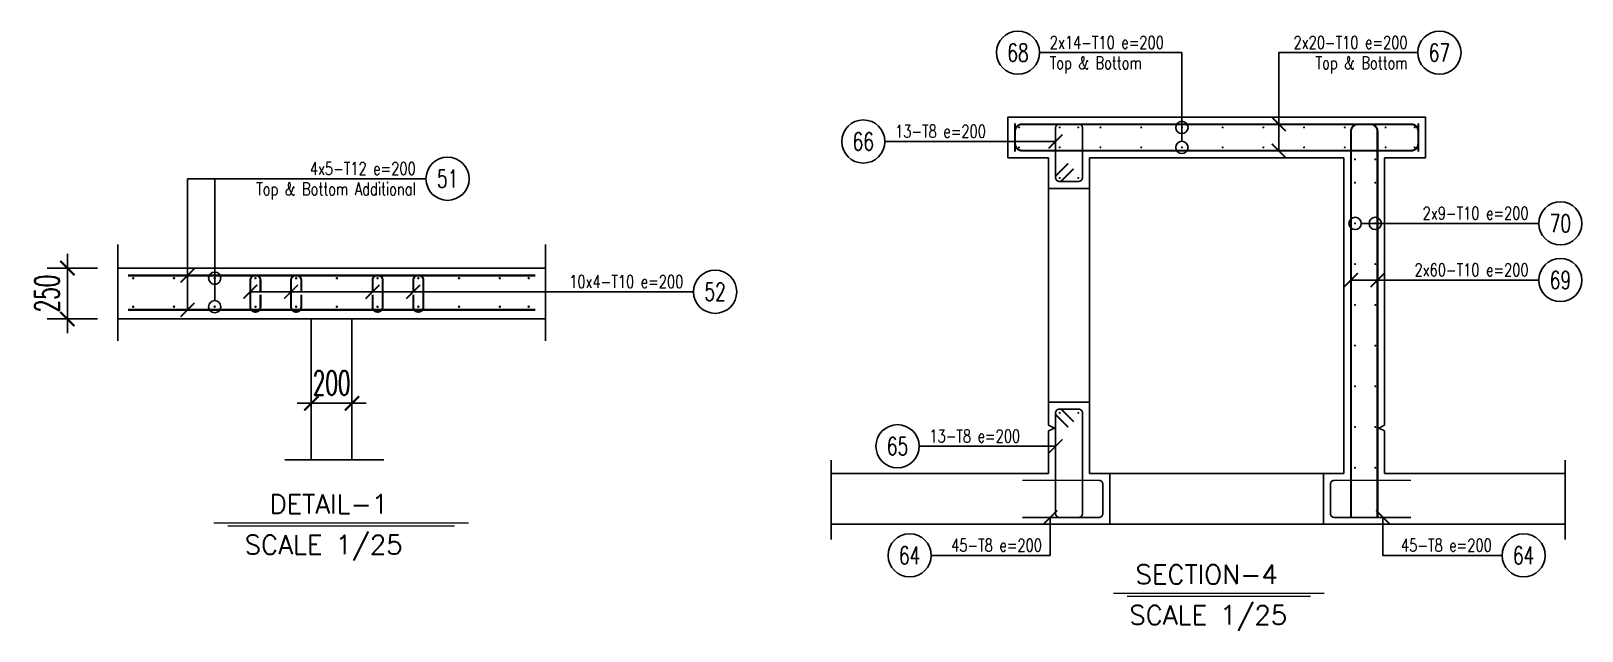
# Model space of a CAD drawing. Extents: x 2556046 to 2673391, y -921360 to -863964.
# Drawn here: x 2593814 to 2601431, y -921360 to -918413 of the extents above; entities that cross this region are included whole.
import ezdxf
from ezdxf.enums import TextEntityAlignment as Align

# ---------------------------------------------------------------- set-up
doc = ezdxf.new("R2010")
doc.units = 0
doc.header["$LTSCALE"] = 500
doc.header["$PDMODE"] = 98
doc.header["$PDSIZE"] = -0.01
doc.layers.add('EN05 - Text', color=4, linetype='Continuous', lineweight=20)
doc.layers.add('goe-cotes', color=115, linetype='Continuous', lineweight=13)
for name, color, linetype in [('S-ASSOCIATETEXT', 7, 'Continuous'), ('S-RBAR-HA10', 11, 'Continuous'), ('S-RBAR-HA12', 151, 'Continuous'), ('S-RBAR-HA8', 40, 'Continuous'), ('S-RDIMO', 2, 'Continuous'), ('S-SIMPLETEXT', 7, 'Continuous')]:
    doc.layers.add(name, color=color, linetype=linetype)
doc.styles.add('goe-romans', font='ROMANS.shx', dxfattribs={"width": 0.6})
doc.styles.add('ROMANS', font='romans.shx')
doc.dimstyles.new('goe-50e', dxfattribs={"dimscale": 10, "dimtxt": 12, "dimasz": 7, "dimexe": 10, "dimexo": 10, "dimgap": 4, "dimtad": 1, "dimdec": 1, "dimdsep": 46, "dimtxsty": 'goe-romans', "dimblk": 'ARCHTICK', "dimcen": 4, "dimdle": 5, "dimclrt": 256, "dimazin": 0, "dimtfac": 1, "dimtdec": 1, "dimtix": 1, "dimtmove": 2, "dimatfit": 3, "dimldrblk": 'ARCHTICK', "dimfxl": 5, "dimtfillclr": 256, "dimtolj": 1, "dimarcsym": 0})

msp = doc.modelspace()

# ---------------------------------------------------------------- texts
at = {"layer": 'EN05 - Text', "color": 4, "linetype": 'Continuous', "lineweight": 0, "ltscale": 100, "style": 'ROMANS'}
for s, p in [('DETAIL-1', (2594984.79, -920783.34)), ('SCALE 1/25', (2594863.23, -920983.12)), ('SECTION-4', (2599238.19, -921128.63)), ('SCALE 1/25', (2599207.59, -921328.41))]:
    msp.add_text(s, height=93.75, dxfattribs=at).set_placement(p)

# ---------------------------------------------------------------- blocks, each defined once
blk = doc.blocks.new('cadf_04')
at = {"const_width": 0.32}
blk.add_lwpolyline([(1.36, 1.36), (-1.36, -1.36)], dxfattribs=at)
blk = doc.blocks.new('cadf_05')
at = {"color": 140}
blk.add_circle((0, 0), 4.24, dxfattribs=at)
at = {"color": 140, "style": 'ROMANS', "width": 0.75}
for tag, p in [('$COM1', (-8.24, 2.03)), ('$COM2', (-8.24, -4.24))]:
    blk.add_attdef(tag, text='', height=2.5, dxfattribs=at).set_placement(p, align=Align.BOTTOM_RIGHT)
at = {"color": 140, "style": 'ROMANS', "width": 0.7}
blk.add_attdef('$NUM', text='', height=3.5, dxfattribs=at).set_placement((0, 0), align=Align.MIDDLE)
blk = doc.blocks.new('_ArchTick')
at = {"color": 0, "linetype": 'ByBlock', "const_width": 0.15}
blk.add_lwpolyline([(-0.5, -0.5), (0.5, 0.5)], dxfattribs=at)
blk = doc.blocks.new('*D195')
at = {"layer": 'Defpoints', "color": 0, "transparency": 16777216}
for p in [(2594240.2, -919577.5), (2593992.5, -919827.5), (2594240.2, -919827.5)]:
    blk.add_point(p, dxfattribs=at)
at = {"layer": 'goe-cotes', "color": 0, "lineweight": -2, "transparency": 16777216}
for p, q in [((2593992.5, -919577.5), (2593992.5, -919507.5)), ((2594140.2, -919577.5), (2593892.5, -919577.5)), ((2593992.5, -919577.5), (2593992.5, -919827.5)), ((2594140.2, -919827.5), (2593892.5, -919827.5)), ((2593992.5, -919827.5), (2593992.5, -919897.5))]:
    blk.add_line(p, q, dxfattribs=at)
at = {"layer": 'goe-cotes', "color": 0, "lineweight": -2, "transparency": 16777216, "xscale": 70, "yscale": 70, "zscale": 70}
for p, rotation in [((2593992.5, -919577.5), 270), ((2593992.5, -919827.5), 90)]:
    blk.add_blockref('_ArchTick', p, dxfattribs=dict(at, rotation=rotation))
at = {"layer": 'goe-cotes', "transparency": 16777216, "insert": (2593892.5, -919702.5), "char_height": 120, "attachment_point": 5, "rotation": 90, "style": 'goe-romans'}
blk.add_mtext('\\A1;250', dxfattribs=at)
blk = doc.blocks.new('*D196')
at = {"layer": 'Defpoints', "color": 0, "transparency": 16777216}
for p in [(2595190.2, -920309.9), (2595390.2, -920241.5), (2595390.2, -920309.9)]:
    blk.add_point(p, dxfattribs=at)
at = {"layer": 'goe-cotes', "color": 0, "lineweight": -2, "transparency": 16777216}
for p, q in [((2595190.2, -920209.9), (2595190.2, -920141.5)), ((2595390.2, -920209.9), (2595390.2, -920141.5)), ((2595190.2, -920241.5), (2595120.2, -920241.5)), ((2595190.2, -920241.5), (2595390.2, -920241.5)), ((2595390.2, -920241.5), (2595460.2, -920241.5))]:
    blk.add_line(p, q, dxfattribs=at)
at = {"layer": 'goe-cotes', "color": 0, "lineweight": -2, "transparency": 16777216, "xscale": 70, "yscale": 70, "zscale": 70}
blk.add_blockref('_ArchTick', (2595190.2, -920241.5), dxfattribs=at)
at = {"layer": 'goe-cotes', "color": 0, "lineweight": -2, "transparency": 16777216, "xscale": 70, "yscale": 70, "zscale": 70, "rotation": 180}
blk.add_blockref('_ArchTick', (2595390.2, -920241.5), dxfattribs=at)
at = {"layer": 'goe-cotes', "transparency": 16777216, "insert": (2595290.2, -920141.5), "char_height": 120, "attachment_point": 5, "style": 'goe-romans'}
blk.add_mtext('\\A1;200', dxfattribs=at)
blk = doc.blocks.new('cadf_09')
at = {"color": 10}
blk.add_circle((0, 0), 4.24, dxfattribs=at)
at = {"color": 10, "style": 'ROMANS', "width": 0.75}
for p in [(8.24, 1.59), (8.24, -4.73)]:
    blk.add_attdef('$COM', text='', height=2.5, dxfattribs=at).set_placement(p, align=Align.BOTTOM_LEFT)
at = {"color": 10, "style": 'ROMANS', "width": 0.7}
blk.add_attdef('$REP', text='', height=3.5, dxfattribs=at).set_placement((0, 0), align=Align.MIDDLE)

# ---------------------------------------------------------------- dimensions: what is measured, and where the dimension line sits
at = {"layer": 'goe-cotes'}
dim = msp.add_linear_dim(base=(2593992.55, -919827.51), p1=(2594240.16, -919577.51), p2=(2594240.16, -919827.51), angle=90, dimstyle='goe-50e', dxfattribs=at)
dim.commit()
dim.dimension.update_dxf_attribs({"geometry": '*D195', "text_midpoint": (2593892.55, -919702.51)})
dim = msp.add_linear_dim(base=(2595390.16, -920241.54), p1=(2595190.16, -920309.9), p2=(2595390.16, -920309.9), dimstyle='goe-50e', dxfattribs=at)
dim.commit()
dim.dimension.update_dxf_attribs({"geometry": '*D196', "text_midpoint": (2595290.16, -920141.54)})

# ---------------------------------------------------------------- linework, layer by layer
at = {"layer": 'EN05 - Text', "color": 7, "linetype": 'Continuous', "lineweight": 0, "ltscale": 100}
for p, q in [((2595962.13, -920830.42), (2594711.95, -920830.42)), ((2600165.57, -921175.72), (2599130.13, -921175.72))]:
    msp.add_line(p, q, dxfattribs=at)
at = {"layer": 'EN05 - Text', "color": 3, "linetype": 'Continuous', "lineweight": 0, "ltscale": 100}
for p, q in [((2595894.3, -920845.42), (2594779.78, -920845.42)), ((2600097.75, -921190.72), (2599197.96, -921190.72))]:
    msp.add_line(p, q, dxfattribs=at)
at = {"layer": 'S-RBAR-HA10', "const_width": 10}
for points in [[(2598646.76, -918865.93), (2598646.76, -918965.93, 0.4142136), (2598681.76, -919000.93), (2600591.76, -919000.93, 0.4142136), (2600626.76, -918965.93), (2600626.76, -918865.93)], [(2598646.76, -919005.93), (2598646.76, -918905.93, -0.4142136), (2598681.76, -918870.93), (2600591.76, -918870.93, -0.4142136), (2600626.76, -918905.93), (2600626.76, -919005.93)], [(2600426.76, -920805.93), (2600426.76, -918905.93, 0.4142136), (2600391.76, -918870.93), (2600241.76, -918870.93)], [(2600296.76, -920805.93), (2600296.76, -918905.93, -0.4142136), (2600331.76, -918870.93), (2600481.76, -918870.93)], [(2594940.93, -919707.51), (2594940.93, -919767.51, -1), (2594890.93, -919767.51), (2594890.93, -919637.51, -1), (2594940.93, -919637.51), (2594940.93, -919697.51)], [(2595140.93, -919707.51), (2595140.93, -919767.51, -1), (2595090.93, -919767.51), (2595090.93, -919637.51, -1), (2595140.93, -919637.51), (2595140.93, -919697.51)], [(2595491.08, -919707.51), (2595491.08, -919767.51, 1), (2595541.08, -919767.51), (2595541.08, -919637.51, 1), (2595491.08, -919637.51), (2595491.08, -919697.51)], [(2595691.08, -919707.51), (2595691.08, -919767.51, 1), (2595741.08, -919767.51), (2595741.08, -919637.51, 1), (2595691.08, -919637.51), (2595691.08, -919697.51)]]:
    msp.add_lwpolyline(points, format="xyb", dxfattribs=at)
at = {"layer": 'S-RBAR-HA10', "const_width": 5}
for points in [[(2598663.7, -918886.88, -1), (2598668.7, -918886.88, -1)], [(2598863.7, -918886.88, -1), (2598868.7, -918886.88, -1)], [(2598959.83, -918886.94, 1), (2598954.83, -918886.94, 1)], [(2599063.7, -918886.88, -1), (2599068.7, -918886.88, -1)], [(2599263.7, -918886.88, -1), (2599268.7, -918886.88, -1)], [(2599463.7, -918886.88, -1), (2599468.7, -918886.88, -1)], [(2599663.7, -918886.88, -1), (2599668.7, -918886.88, -1)], [(2599863.7, -918886.88, -1), (2599868.7, -918886.88, -1)], [(2600063.7, -918886.88, -1), (2600068.7, -918886.88, -1)], [(2600263.7, -918886.88, -1), (2600268.7, -918886.88, -1)], [(2600463.7, -918886.88, -1), (2600468.7, -918886.88, -1)], [(2600606.45, -918886.88, -1), (2600611.45, -918886.88, -1)], [(2598663.7, -918984.97, 1), (2598668.7, -918984.97, 1)], [(2598863.7, -918984.97, 1), (2598868.7, -918984.97, 1)], [(2599063.7, -918984.97, 1), (2599068.7, -918984.97, 1)], [(2599263.7, -918984.97, 1), (2599268.7, -918984.97, 1)], [(2599463.7, -918984.97, 1), (2599468.7, -918984.97, 1)], [(2599663.7, -918984.97, 1), (2599668.7, -918984.97, 1)], [(2599863.7, -918984.97, 1), (2599868.7, -918984.97, 1)], [(2600063.7, -918984.97, 1), (2600068.7, -918984.97, 1)], [(2600263.7, -918984.97, 1), (2600268.7, -918984.97, 1)], [(2600463.7, -918984.97, 1), (2600468.7, -918984.97, 1)], [(2600606.45, -918984.97, 1), (2600611.45, -918984.97, 1)], [(2600314.02, -919043.48, 1), (2600319.02, -919043.48, 1)], [(2600413.27, -919043.48, 1), (2600418.27, -919043.48, 1)], [(2598863.7, -919134.91, 1), (2598868.7, -919134.91, 1)], [(2598959.83, -919134.91, -1), (2598954.83, -919134.91, -1)], [(2600314.02, -919158.13, 1), (2600319.02, -919158.13, 1)], [(2600413.27, -919158.13, 1), (2600418.27, -919158.13, 1)], [(2600314.02, -919358.13, 1), (2600319.02, -919358.13, 1)], [(2600413.27, -919358.13, 1), (2600418.27, -919358.13, 1)], [(2600314.02, -919558.13, 1), (2600319.02, -919558.13, 1)], [(2600413.27, -919558.13, 1), (2600418.27, -919558.13, 1)], [(2600314.02, -919758.13, 1), (2600319.02, -919758.13, 1)], [(2600413.27, -919758.13, 1), (2600418.27, -919758.13, 1)], [(2600314.02, -919958.13, 1), (2600319.02, -919958.13, 1)], [(2600413.27, -919958.13, 1), (2600418.27, -919958.13, 1)], [(2600314.02, -920158.13, 1), (2600319.02, -920158.13, 1)], [(2600413.27, -920158.13, 1), (2600418.27, -920158.13, 1)], [(2598863.7, -920288.4, 1), (2598868.7, -920288.4, 1)], [(2598959.83, -920288.4, -1), (2598954.83, -920288.4, -1)], [(2600314.02, -920358.13, 1), (2600319.02, -920358.13, 1)], [(2600413.27, -920358.13, 1), (2600418.27, -920358.13, 1)], [(2600314.02, -920558.13, 1), (2600319.02, -920558.13, 1)], [(2600413.27, -920558.13, 1), (2600418.27, -920558.13, 1)]]:
    msp.add_lwpolyline(points, format="xyb", close=True, dxfattribs=at)
at = {"layer": 'S-RBAR-HA12', "const_width": 12}
for points in [[(2594290.16, -919613.51), (2596290.16, -919613.51)], [(2594290.16, -919782.34), (2596290.16, -919782.34)]]:
    msp.add_lwpolyline(points, dxfattribs=at)
at = {"layer": 'S-RBAR-HA12', "const_width": 6}
for points in [[(2594312.93, -919627.47, 1), (2594318.93, -919627.47, 1)], [(2594512.93, -919627.47, 1), (2594518.93, -919627.47, 1)], [(2594712.93, -919627.47, 1), (2594718.93, -919627.47, 1)], [(2594912.93, -919627.47, 1), (2594918.93, -919627.47, 1)], [(2595112.93, -919627.47, 1), (2595118.93, -919627.47, 1)], [(2595312.93, -919627.47, 1), (2595318.93, -919627.47, 1)], [(2595512.93, -919627.47, 1), (2595518.93, -919627.47, 1)], [(2595712.93, -919627.47, 1), (2595718.93, -919627.47, 1)], [(2595912.93, -919627.47, 1), (2595918.93, -919627.47, 1)], [(2596112.93, -919627.47, 1), (2596118.93, -919627.47, 1)], [(2596255.04, -919627.47, 1), (2596261.04, -919627.47, 1)], [(2594312.93, -919767.19, 1), (2594318.93, -919767.19, 1)], [(2594512.93, -919767.19, 1), (2594518.93, -919767.19, 1)], [(2594712.93, -919767.19, 1), (2594718.93, -919767.19, 1)], [(2594912.93, -919767.19, 1), (2594918.93, -919767.19, 1)], [(2595112.93, -919767.19, 1), (2595118.93, -919767.19, 1)], [(2595312.93, -919767.19, 1), (2595318.93, -919767.19, 1)], [(2595512.93, -919767.19, 1), (2595518.93, -919767.19, 1)], [(2595712.93, -919767.19, 1), (2595718.93, -919767.19, 1)], [(2595912.93, -919767.19, 1), (2595918.93, -919767.19, 1)], [(2596112.93, -919767.19, 1), (2596118.93, -919767.19, 1)], [(2596255.04, -919767.19, 1), (2596261.04, -919767.19, 1)]]:
    msp.add_lwpolyline(points, format="xyb", close=True, dxfattribs=at)
at = {"layer": 'S-RBAR-HA8', "const_width": 8}
for points in [[(2598907.9, -919062.92), (2598851.33, -919119.49, 0.6681786), (2598864.76, -919151.93), (2598958.76, -919151.93, 0.4142136), (2598977.76, -919132.93), (2598977.76, -918888.93, 0.4142136), (2598958.76, -918869.93), (2598864.76, -918869.93, 0.4142136), (2598845.76, -918888.93), (2598845.76, -919132.93, 0.6681786), (2598878.2, -919146.36), (2598934.77, -919089.79)], [(2598907.9, -920358.93), (2598851.33, -920302.36, -0.6681786), (2598864.76, -920269.93), (2598958.76, -920269.93, -0.4142136), (2598977.76, -920288.93), (2598977.76, -920782.93, -0.4142136), (2598958.76, -920801.93), (2598864.76, -920801.93, -0.4142136), (2598845.76, -920782.93), (2598845.76, -920288.93, -0.6681786), (2598878.2, -920275.49), (2598934.77, -920332.06)], [(2598681.76, -920619.93), (2599058.76, -920619.93, -0.4142136), (2599077.76, -920638.93), (2599077.76, -920782.93, -0.4142136), (2599058.76, -920801.93), (2598681.76, -920801.93)], [(2600591.76, -920619.93), (2600214.76, -920619.93, 0.4142136), (2600195.76, -920638.93), (2600195.76, -920782.93, 0.4142136), (2600214.76, -920801.93), (2600591.76, -920801.93)]]:
    msp.add_lwpolyline(points, format="xyb", dxfattribs=at)
at = {"layer": 'S-RDIMO'}
for p, q in [((2599466.2, -918519.38), (2598767.15, -918519.38)), ((2599466.2, -918954.97), (2599466.2, -918519.38)), ((2599941.62, -919000.93), (2599941.62, -918519.38)), ((2599941.62, -918519.38), (2600624.64, -918519.38)), ((2598845.76, -918955.84), (2598007.54, -918955.84)), ((2600261.76, -919035.93), (2600261.76, -920585.93)), ((2600461.76, -919035.93), (2600461.76, -920349.12)), ((2594582.4, -919782.34), (2594582.4, -919138.87)), ((2594582.4, -919138.87), (2595753.05, -919138.87)), ((2594715.93, -919737.19), (2594715.93, -919138.87)), ((2598811.76, -919185.93), (2598811.76, -920235.93)), ((2599011.76, -920235.93), (2599011.76, -919185.93)), ((2600346.52, -919358.13), (2601219.04, -919358.13)), ((2594240.16, -919934.23), (2594240.16, -919461.63)), ((2596340.16, -919934.23), (2596340.16, -919461.63)), ((2596340.16, -919577.51), (2594240.16, -919577.51)), ((2594890.93, -919693.91), (2597067.13, -919693.91)), ((2600296.76, -919636.47), (2601218.79, -919636.47)), ((2594240.16, -919827.51), (2596340.16, -919827.51)), ((2595190.16, -919827.51), (2595190.16, -920518.85)), ((2595390.16, -919827.51), (2595390.16, -920518.85)), ((2596048.59, -919782.34), (2595794.81, -919782.34)), ((2598811.76, -920349.12), (2598840.18, -920363.33)), ((2598811.76, -920377.54), (2598840.18, -920363.33)), ((2600461.76, -920349.12), (2600433.35, -920363.33)), ((2600461.76, -920377.54), (2600433.35, -920363.33)), ((2600461.76, -920377.54), (2600461.76, -920585.93)), ((2598845.76, -920452.45), (2598175.76, -920452.45)), ((2595060.57, -920518.85), (2595547.07, -920518.85)), ((2597744.19, -920520.14), (2597744.19, -920911)), ((2601348.44, -920520.14), (2601348.44, -920911)), ((2597744.19, -920585.93), (2598811.76, -920585.93)), ((2599111.76, -920585.93), (2600161.76, -920585.93)), ((2600461.76, -920585.93), (2601337.81, -920585.93)), ((2601348.44, -920585.93), (2600461.76, -920585.93)), ((2597744.19, -920835.93), (2599111.76, -920835.93)), ((2598819.9, -920801.93), (2598819.9, -920988.35)), ((2600161.76, -920835.93), (2599111.76, -920835.93)), ((2600161.76, -920835.93), (2601348.44, -920835.93)), ((2600453.63, -920801.93), (2600453.63, -920988.35)), ((2598819.9, -920988.35), (2598235.36, -920988.35)), ((2600453.63, -920988.35), (2601038.16, -920988.35))]:
    msp.add_line(p, q, dxfattribs=at)
for points in [[(2600461.76, -919035.93), (2600661.76, -919035.93), (2600661.76, -918835.93), (2598611.76, -918835.93), (2598611.76, -919035.93), (2598811.76, -919035.93)], [(2598811.76, -919035.93), (2598811.76, -919185.93), (2599011.76, -919185.93), (2599011.76, -919035.93)], [(2599011.76, -919035.93), (2600261.76, -919035.93)], [(2598811.76, -920349.12), (2598811.76, -920235.93), (2599011.76, -920235.93), (2599011.76, -920585.93)], [(2598811.76, -920585.93), (2598811.76, -920376.1)], [(2599111.76, -920835.93), (2599111.76, -920585.93), (2599011.76, -920585.93)], [(2600161.76, -920835.93), (2600161.76, -920585.93), (2600261.49, -920585.93)]]:
    msp.add_lwpolyline(points, dxfattribs=at)
for centre in [(2599466.2, -918886.88), (2599466.2, -918984.97), (2600316.52, -919358.13), (2600415.77, -919358.13), (2594715.93, -919627.47), (2594715.93, -919767.19)]:
    msp.add_circle(centre, 30, dxfattribs=at)

# ---------------------------------------------------------------- block references
at = {"layer": 'S-ASSOCIATETEXT'}
ref = msp.add_blockref('cadf_05', (2598660.9, -918519.38), dxfattribs=dict(at, xscale=25, yscale=25, zscale=25))
ref.add_attrib('$NUM', '68', dxfattribs={"color": 140, "height": 87.5, "style": 'ROMANS', "width": 0.7, "flags": 2}).set_placement((2598660.9, -918519.38), align=Align.MIDDLE)
ref.add_attrib('$COM1', '2x14-T10 e=200', dxfattribs={"color": 140, "height": 62.5, "style": 'ROMANS', "width": 0.75, "flags": 2}).set_placement((2598817.15, -918469.38), align=Align.MIDDLE_LEFT)
ref.add_attrib('$COM2', 'Top & Bottom', dxfattribs={"color": 140, "height": 62.5, "style": 'ROMANS', "width": 0.75, "flags": 2}).set_placement((2598817.15, -918569.38), align=Align.MIDDLE_LEFT)
ref = msp.add_blockref('cadf_05', (2600730.89, -918519.38), dxfattribs=dict(at, xscale=25, yscale=25, zscale=25))
ref.add_attrib('$NUM', '67', dxfattribs={"color": 140, "height": 87.5, "style": 'ROMANS', "width": 0.7, "flags": 2}).set_placement((2600730.89, -918519.38), align=Align.MIDDLE)
ref.add_attrib('$COM1', '2x20-T10 e=200', dxfattribs={"color": 140, "height": 62.5, "style": 'ROMANS', "width": 0.75, "flags": 2}).set_placement((2600574.64, -918469.38), align=Align.MIDDLE_RIGHT)
ref.add_attrib('$COM2', 'Top & Bottom', dxfattribs={"color": 140, "height": 62.5, "style": 'ROMANS', "width": 0.75, "flags": 2}).set_placement((2600574.64, -918569.38), align=Align.MIDDLE_RIGHT)
ref = msp.add_blockref('cadf_05', (2597901.29, -918955.84), dxfattribs=dict(at, xscale=25, yscale=25, zscale=25))
ref.add_attrib('$NUM', '66', dxfattribs={"color": 140, "height": 87.5, "style": 'ROMANS', "width": 0.7, "flags": 2}).set_placement((2597901.29, -918955.84), align=Align.MIDDLE)
ref.add_attrib('$COM1', '13-T8 e=200', dxfattribs={"color": 140, "height": 62.5, "style": 'ROMANS', "width": 0.75, "flags": 2}).set_placement((2598057.54, -918905.84), align=Align.MIDDLE_LEFT)
ref = msp.add_blockref('cadf_05', (2595859.55, -919138.87), dxfattribs=dict(at, xscale=25, yscale=25, zscale=25))
ref.add_attrib('$NUM', '51', dxfattribs={"color": 140, "height": 87.5, "style": 'ROMANS', "width": 0.7, "flags": 2}).set_placement((2595859.55, -919138.87), align=Align.MIDDLE)
ref.add_attrib('$COM1', '4x5-T12 e=200', dxfattribs={"color": 140, "height": 62.5, "style": 'ROMANS', "width": 0.75, "flags": 2}).set_placement((2595703.3, -919088.87), align=Align.MIDDLE_RIGHT)
ref.add_attrib('$COM2', 'Top & Bottom Additional', dxfattribs={"color": 140, "height": 62.5, "style": 'ROMANS', "width": 0.75, "flags": 2}).set_placement((2595703.3, -919188.87), align=Align.MIDDLE_RIGHT)
ref = msp.add_blockref('cadf_05', (2601325.04, -919358.13), dxfattribs=dict(at, xscale=25, yscale=25, zscale=25))
ref.add_attrib('$NUM', '70', dxfattribs={"color": 140, "height": 87.5, "style": 'ROMANS', "width": 0.7, "flags": 2}).set_placement((2601325.04, -919358.13), align=Align.MIDDLE)
ref.add_attrib('$COM1', '2x9-T10 e=200', dxfattribs={"color": 140, "height": 62.5, "style": 'ROMANS', "width": 0.75, "flags": 2}).set_placement((2601168.79, -919308.13), align=Align.MIDDLE_RIGHT)
ref = msp.add_blockref('cadf_05', (2601325.04, -919636.47), dxfattribs=dict(at, xscale=25, yscale=25, zscale=25))
ref.add_attrib('$NUM', '69', dxfattribs={"color": 140, "height": 87.5, "style": 'ROMANS', "width": 0.7, "flags": 2}).set_placement((2601325.04, -919636.47), align=Align.MIDDLE)
ref.add_attrib('$COM1', '2x60-T10 e=200', dxfattribs={"color": 140, "height": 62.5, "style": 'ROMANS', "width": 0.75, "flags": 2}).set_placement((2601168.79, -919586.47), align=Align.MIDDLE_RIGHT)
ref = msp.add_blockref('cadf_05', (2597173.63, -919693.91), dxfattribs=dict(at, xscale=25, yscale=25, zscale=25))
ref.add_attrib('$NUM', '52', dxfattribs={"color": 140, "height": 87.5, "style": 'ROMANS', "width": 0.7, "flags": 2}).set_placement((2597173.63, -919693.91), align=Align.MIDDLE)
ref.add_attrib('$COM1', '10x4-T10 e=200', dxfattribs={"color": 140, "height": 62.5, "style": 'ROMANS', "width": 0.75, "flags": 2}).set_placement((2597017.38, -919643.91), align=Align.MIDDLE_RIGHT)
ref = msp.add_blockref('cadf_05', (2598069.51, -920452.45), dxfattribs=dict(at, xscale=25, yscale=25, zscale=25))
ref.add_attrib('$NUM', '65', dxfattribs={"color": 140, "height": 87.5, "style": 'ROMANS', "width": 0.7, "flags": 2}).set_placement((2598069.51, -920452.45), align=Align.MIDDLE)
ref.add_attrib('$COM1', '13-T8 e=200', dxfattribs={"color": 140, "height": 62.5, "style": 'ROMANS', "width": 0.75, "flags": 2}).set_placement((2598225.76, -920402.45), align=Align.MIDDLE_LEFT)
ref = msp.add_blockref('cadf_09', (2598129.11, -920988.35), dxfattribs=dict(at, xscale=-25, yscale=25, zscale=25))
ref.add_attrib('$NUM', '64', dxfattribs={"layer": 'S-SIMPLETEXT', "color": 10, "height": 87.5, "style": 'ROMANS', "width": 0.7, "flags": 2}).set_placement((2598129.11, -920988.35), align=Align.MIDDLE)
ref.add_attrib('$COM1', '45-T8 e=200', dxfattribs={"layer": 'S-SIMPLETEXT', "color": 10, "height": 62.5, "style": 'ROMANS', "width": 0.75, "flags": 2}).set_placement((2598778.67, -920938.35), align=Align.MIDDLE_RIGHT)
ref = msp.add_blockref('cadf_05', (2601144.41, -920988.35), dxfattribs=dict(at, xscale=25, yscale=25, zscale=25))
ref.add_attrib('$NUM', '64', dxfattribs={"color": 140, "height": 87.5, "style": 'ROMANS', "width": 0.7, "flags": 2}).set_placement((2601144.41, -920988.35), align=Align.MIDDLE)
ref.add_attrib('$COM1', '45-T8 e=200', dxfattribs={"color": 140, "height": 62.5, "style": 'ROMANS', "width": 0.75, "flags": 2}).set_placement((2600988.16, -920938.35), align=Align.MIDDLE_RIGHT)
at = {"layer": 'S-RDIMO', "yscale": 25, "zscale": 25}
for p, xscale, rotation in [((2599941.62, -918870.93), 25, 90), ((2598845.76, -918955.84), 25, 180), ((2599941.62, -919000.93), 25, 90), ((2594582.4, -919613.51), 25, 180), ((2594582.4, -919782.34), 25, 180), ((2598845.76, -920452.45), 25, 180), ((2598819.9, -920801.93), -25, 90), ((2600453.63, -920801.93), 25, 270)]:
    msp.add_blockref('cadf_04', p, dxfattribs=dict(at, xscale=xscale, rotation=rotation))
at = {"layer": 'S-RDIMO', "xscale": 25, "yscale": 25, "zscale": 25}
for p in [(2600296.76, -919636.47), (2600426.76, -919636.47), (2594890.93, -919693.91), (2595090.93, -919693.91), (2595491.08, -919693.91), (2595691.08, -919693.91)]:
    msp.add_blockref('cadf_04', p, dxfattribs=at)

msp.set_redraw_order([(e.dxf.handle, doc.entitydb.next_handle()) for e in msp.query("TEXT MTEXT ATTDEF DIMENSION ARC_DIMENSION")])  # texts and dimensions are drawn at this point

doc.saveas('drawing.dxf')
